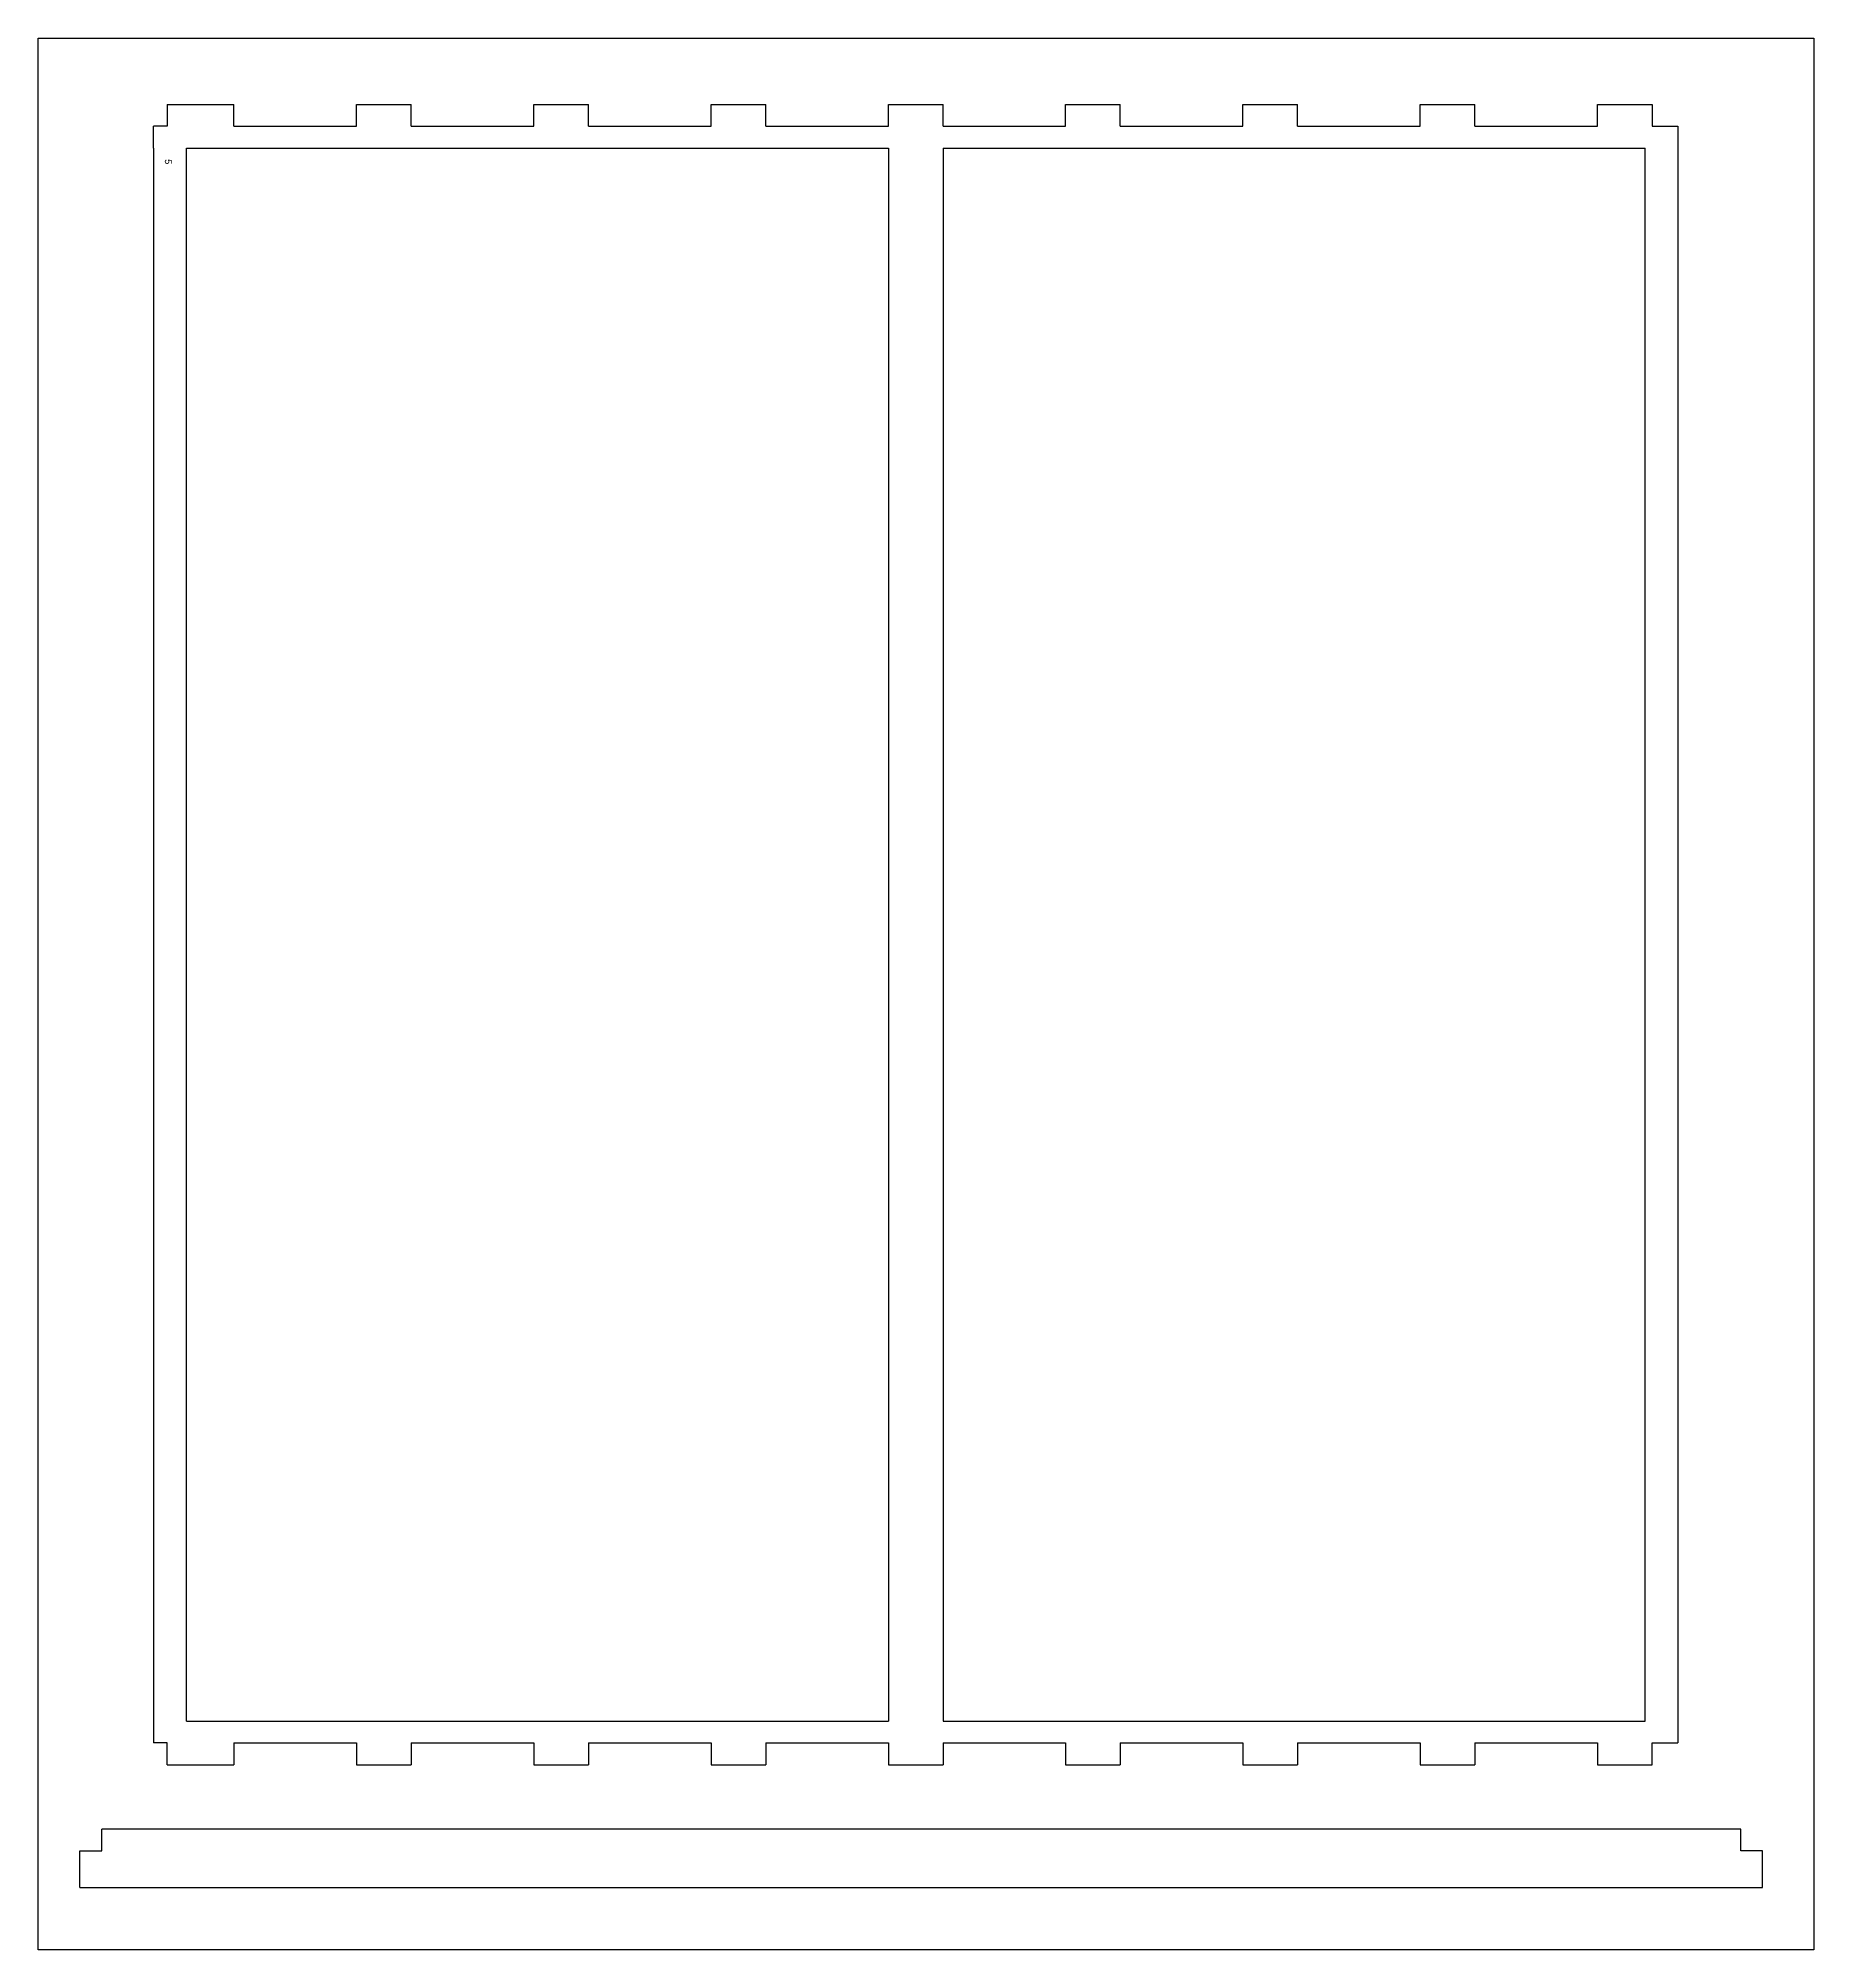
# Model space of a CAD drawing. Header units: millimetres. Extents: x 1909 to 5401, y -1249 to 880.
# Drawn here: x 4751 to 5401, y -577 to 123 of the extents above; entities that cross this region are included whole.
import ezdxf

# ---------------------------------------------------------------- set-up
doc = ezdxf.new("R2010")
doc.units = ezdxf.units.MM
doc.styles.get("Standard").update_dxf_attribs({"font": 'Organo.ttf'})

msp = doc.modelspace()

# ---------------------------------------------------------------- texts
at = {"color": 1, "insert": (4797.76, 78.59), "char_height": 2.5, "width": 9.5314, "attachment_point": 7, "rotation": 270}
msp.add_mtext('{5}', dxfattribs=at)

# ---------------------------------------------------------------- linework, layer by layer
at = {"color": 2}
for p, q in [((4751.43, 122.89), (5401.43, 122.89)), ((4751.43, -577.11), (4751.43, 122.89)), ((5401.43, 122.89), (5401.43, -577.11)), ((5401.43, -577.11), (4751.43, -577.11))]:
    msp.add_line(p, q, dxfattribs=at)
for p, q in [((4798.66, 98.65), (4798.66, 90.65)), ((4798.66, 98.65), (4823.08, 98.65)), ((4823.08, 90.65), (4823.08, 98.65)), ((4867.97, 90.65), (4867.97, 98.65)), ((4867.97, 98.65), (4887.97, 98.65)), ((4887.97, 90.65), (4887.97, 98.65)), ((4932.87, 90.65), (4932.87, 98.65)), ((4932.87, 98.65), (4952.87, 98.65)), ((4952.87, 90.65), (4952.87, 98.65)), ((4997.76, 90.65), (4997.76, 98.65)), ((4997.76, 98.65), (5017.76, 98.65)), ((5017.76, 90.65), (5017.76, 98.65)), ((5062.66, 90.65), (5062.66, 98.65)), ((5062.66, 98.65), (5082.66, 98.65)), ((5082.66, 90.65), (5082.66, 98.65)), ((5127.55, 90.65), (5127.55, 98.65)), ((5127.55, 98.65), (5147.55, 98.65)), ((5147.55, 90.65), (5147.55, 98.65)), ((5192.45, 90.65), (5192.45, 98.65)), ((5192.45, 98.65), (5212.45, 98.65)), ((5212.45, 90.65), (5212.45, 98.65)), ((5257.34, 90.65), (5257.34, 98.65)), ((5257.34, 98.65), (5277.34, 98.65)), ((5277.34, 90.65), (5277.34, 98.65)), ((5322.24, 90.65), (5322.24, 98.65)), ((5322.24, 98.65), (5342.24, 98.65)), ((5342.24, 98.65), (5342.24, 90.65)), ((4798.66, 90.65), (4793.66, 90.65)), ((4793.66, 82.65), (4793.66, 90.65)), ((4823.08, 90.65), (4867.97, 90.65)), ((4887.97, 90.65), (4932.87, 90.65)), ((4952.87, 90.65), (4997.76, 90.65)), ((5017.76, 90.65), (5062.66, 90.65)), ((5082.66, 90.65), (5127.55, 90.65)), ((5147.55, 90.65), (5192.45, 90.65)), ((5212.45, 90.65), (5257.34, 90.65)), ((5277.34, 90.65), (5322.24, 90.65)), ((5342.24, 90.65), (5351.66, 90.65)), ((5351.66, 90.65), (5351.66, 82.65)), ((4793.66, 82.65), (4793.66, -501.35)), ((4805.66, -493.35), (4805.66, 82.65)), ((4805.66, 82.65), (5062.66, 82.65)), ((5062.66, 82.65), (5062.66, -493.35)), ((5082.66, 82.65), (5339.66, 82.65)), ((5082.66, 82.65), (5082.66, -493.35)), ((5339.66, -493.35), (5339.66, 82.65)), ((5351.66, 82.65), (5351.66, -501.35)), ((4805.66, -493.35), (5062.66, -493.35)), ((5082.66, -493.35), (5339.66, -493.35)), ((4798.66, -501.35), (4793.66, -501.35)), ((4798.66, -509.35), (4798.66, -501.35)), ((4823.08, -501.35), (4867.97, -501.35)), ((4823.08, -501.35), (4823.08, -509.35)), ((4867.97, -501.35), (4867.97, -509.35)), ((4887.97, -501.35), (4932.87, -501.35)), ((4887.97, -501.35), (4887.97, -509.35)), ((4932.87, -501.35), (4932.87, -509.35)), ((4952.87, -501.35), (4997.76, -501.35)), ((4952.87, -501.35), (4952.87, -509.35)), ((4997.76, -501.35), (4997.76, -509.35)), ((5017.76, -501.35), (5017.76, -509.35)), ((5017.76, -501.35), (5062.66, -501.35)), ((5062.66, -501.35), (5062.66, -509.35)), ((5082.66, -501.35), (5127.55, -501.35)), ((5082.66, -501.35), (5082.66, -509.35)), ((5127.55, -501.35), (5127.55, -509.35)), ((5147.55, -501.35), (5192.45, -501.35)), ((5147.55, -501.35), (5147.55, -509.35)), ((5192.45, -501.35), (5192.45, -509.35)), ((5212.45, -501.35), (5257.34, -501.35)), ((5212.45, -501.35), (5212.45, -509.35)), ((5257.34, -501.35), (5257.34, -509.35)), ((5277.34, -501.35), (5322.24, -501.35)), ((5277.34, -501.35), (5277.34, -509.35)), ((5322.24, -501.35), (5322.24, -509.35)), ((5342.24, -509.35), (5342.24, -501.35)), ((5342.24, -501.35), (5351.66, -501.35)), ((4798.66, -509.35), (4823.08, -509.35)), ((4867.97, -509.35), (4887.97, -509.35)), ((4932.87, -509.35), (4952.87, -509.35)), ((4997.76, -509.35), (5017.76, -509.35)), ((5062.66, -509.35), (5082.66, -509.35)), ((5127.55, -509.35), (5147.55, -509.35)), ((5192.45, -509.35), (5212.45, -509.35)), ((5257.34, -509.35), (5277.34, -509.35)), ((5322.24, -509.35), (5342.24, -509.35)), ((4774.69, -540.9), (4774.69, -532.9)), ((5374.69, -532.9), (4774.69, -532.9)), ((5374.69, -540.9), (5374.69, -532.9)), ((4766.69, -554.32), (4766.69, -540.9)), ((4766.69, -540.9), (4774.69, -540.9)), ((5382.69, -540.9), (5374.69, -540.9)), ((5382.69, -554.32), (5382.69, -540.9)), ((4766.69, -554.32), (5382.69, -554.32))]:
    msp.add_line(p, q)

msp.set_redraw_order([(e.dxf.handle, doc.entitydb.next_handle()) for e in msp.query("TEXT MTEXT ATTDEF DIMENSION ARC_DIMENSION")])  # texts and dimensions are drawn at this point

doc.saveas('drawing.dxf')
